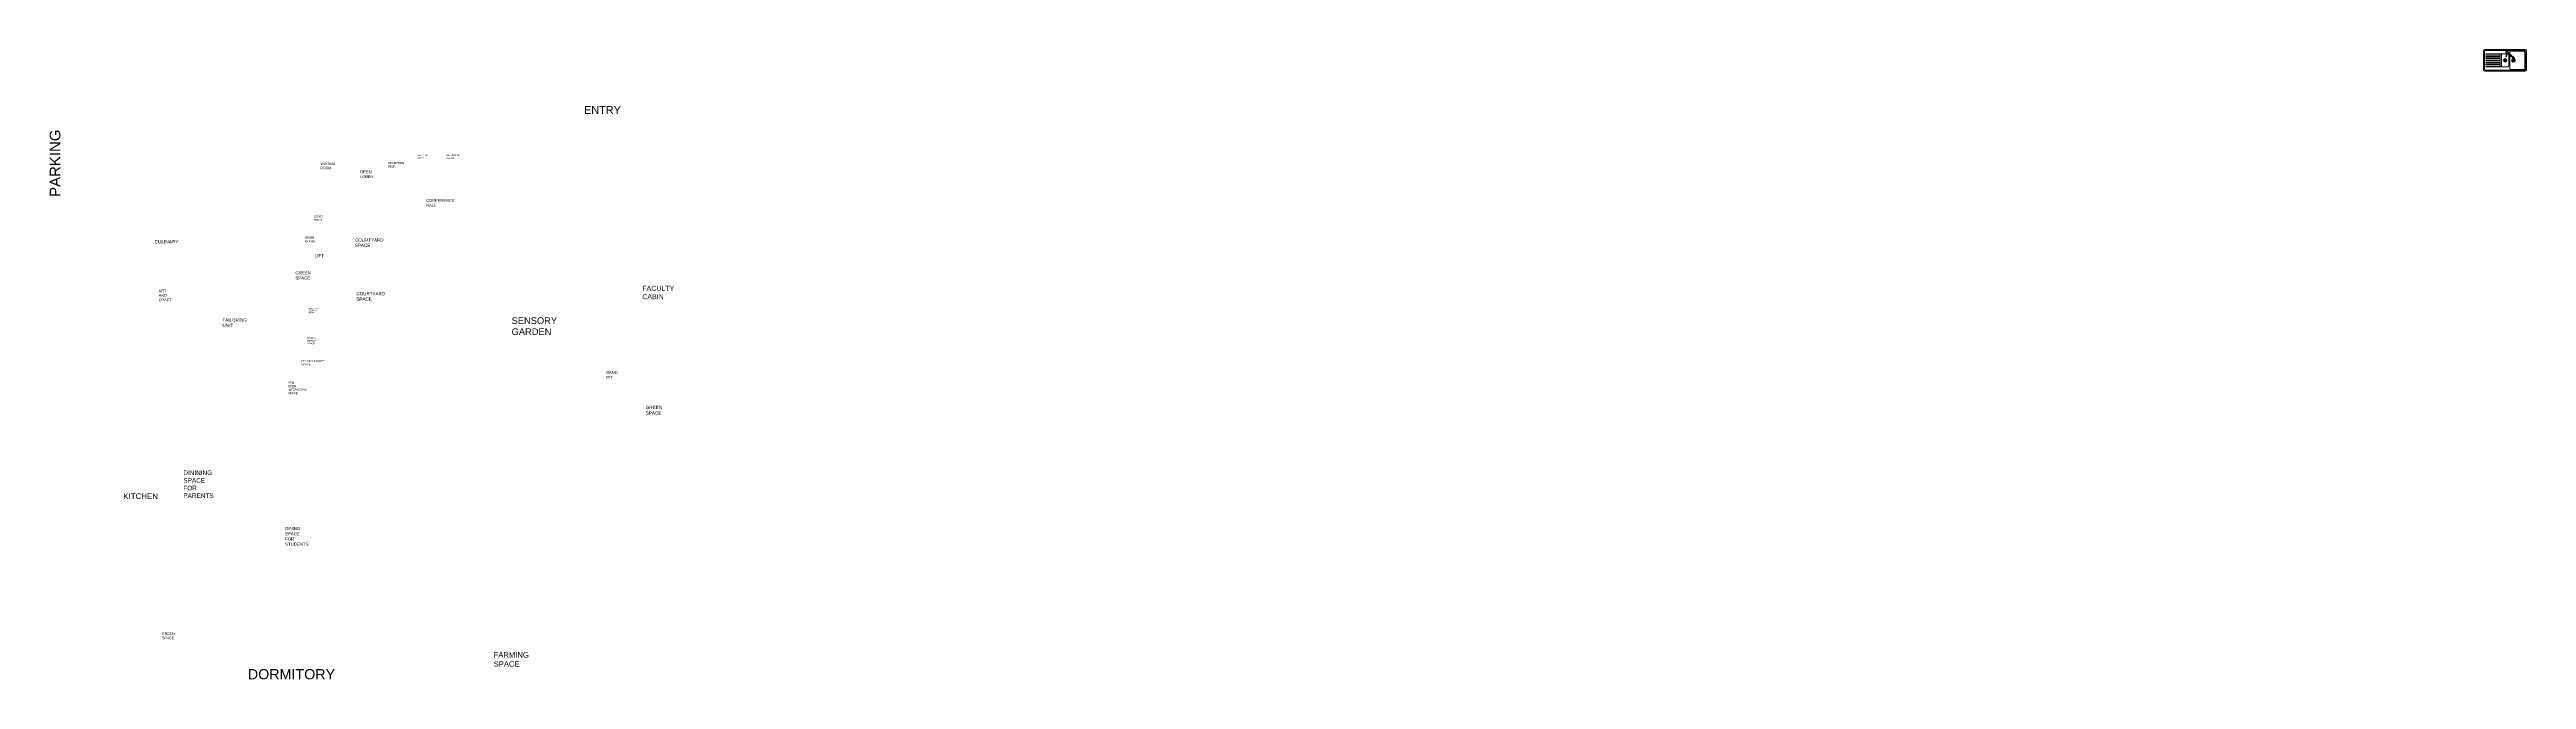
# Model space of a CAD drawing. Header units: metres. Extents: x -353 to 1688, y -477 to 135.
# Drawn here: x 893.1 to 1145.3, y -322.4 to -258.3 of the extents above; entities that cross this region are included whole.
import ezdxf

# ---------------------------------------------------------------- set-up
doc = ezdxf.new("R2010")
doc.units = ezdxf.units.M
doc.header["$MEASUREMENT"] = 0
doc.layers.add('TEXT', color=141, linetype='Continuous', plot=False)
doc.styles.get("Standard").update_dxf_attribs({"font": 'arial.ttf'})

# ---------------------------------------------------------------- blocks, each defined once
blk = doc.blocks.new('A$C6DD140BA')
at = {"lineweight": 5}
for p, q in [((0, 480), (0, 20)), ((975, 500), (20, 500)), ((25, 465), (25, 35)), ((960, 475), (35, 475)), ((35, 25), (960, 25)), ((55, 402), (55, 390)), ((526, 402), (55, 402)), ((385, 390), (55, 390)), ((55, 354), (55, 342)), ((385, 354), (55, 354)), ((385, 342), (55, 342)), ((55, 305), (55, 293)), ((385, 305), (55, 305)), ((385, 293), (55, 293)), ((55, 256), (55, 244)), ((385, 256), (55, 256)), ((385, 256), (55, 256)), ((385, 244), (55, 244)), ((385, 244), (55, 244)), ((55, 207), (55, 195)), ((385, 207), (55, 207)), ((385, 195), (55, 195)), ((55, 158), (55, 146)), ((385, 158), (55, 158)), ((385, 146), (55, 146)), ((55, 109), (55, 97)), ((385, 109), (55, 109)), ((55, 97), (565, 97)), ((220, 390), (242, 390)), ((385, 390), (385, 354)), ((385, 342), (385, 305)), ((385, 293), (385, 256)), ((385, 244), (385, 207)), ((385, 195), (385, 158)), ((385, 146), (385, 109)), ((420, 382), (420, 117)), ((565, 402), (553, 402)), ((575, 399), (680, 308)), ((585, 117), (585, 382)), ((693, 323), (589, 414)), ((610, 445), (610, 395)), ((610, 368), (610, 55)), ((940, 465), (630, 465)), ((630, 35), (940, 35)), ((960, 55), (960, 445)), ((970, 465), (970, 35)), ((995, 480), (995, 20)), ((20, 0), (975, 0))]:
    blk.add_line(p, q, dxfattribs=at)
for centre, radius in [((502, 250), 41.9), ((502, 250), 34.4), ((502, 250), 5.37), ((694, 250), 34.4), ((694, 250), 5.37)]:
    blk.add_circle(centre, radius, dxfattribs=at)
for centre, radius, start, end in [((20, 480), 20, 90, 180), ((20, 20), 20, 180, 270), ((35, 465), 10, 90, 180), ((35, 35), 10, 180, 270), ((440, 382), 20, 90, 180), ((440, 117), 20, 180, 270), ((545, 437), 28.1, 347.94159, 227.04717), ((23, 426), 503, 349.51266, 1.00232), ((524, 334), 6.64, 170.71955, 346.93936), ((526, 335), 4.91, 202.34884, 285.33209), ((220, 432), 311, 347.88396, 359.21302), ((546, 438), 20, 330.79808, 186.86083), ((545, 437), 16.2, 207.42803, 320.65461), ((1023, 218), 506, 155.41495, 166.87349), ((843, 297), 313, 156.40163, 167.68971), ((509, 323), 100, 49.097, 61.81968), ((500, 89), 326, 79.28202, 80.16735), ((548, 386), 29.3, 47.59067, 71.33291), ((654, 489), 100, 205.60995, 229.09706), ((565, 382), 20, 68.93767, 90), ((565, 117), 20, 270, 0), ((597, 442), 29.3, 201.23002, 229.73704), ((565, 382), 20, 0, 29.23412), ((630, 445), 20, 90, 180), ((630, 55), 20, 180, 270), ((694, 250), 41.9, 89.08428, 58.73704), ((614, 232), 100, 34.59455, 49.097), ((759, 399), 100, 229.09706, 243.5995), ((708, 297), 13.9, 214.59455, 63.5995), ((704, 300), 7.59, 107.90798, 167.16079), ((708, 297), 8.12, 257.13943, 59.22021), ((710, 297), 9.65, 327.96651, 38.22172), ((940, 445), 20, 0, 90), ((940, 55), 20, 270, 0), ((960, 465), 10, 0, 90), ((960, 35), 10, 270, 0), ((975, 480), 20, 0, 90), ((975, 20), 20, 270, 0)]:
    blk.add_arc(centre, radius, start, end, dxfattribs=at)
for centre, major_axis in [((483, 250), (14.5, 0)), ((485, 260), (12.6, -7.2)), ((485, 240), (12.6, 7.2)), ((493, 267), (7.2, -12.6)), ((493, 233), (7.2, 12.6)), ((502, 270), (0, -14.5)), ((502, 230), (0, 14.5)), ((512, 267), (-7.2, -12.6)), ((512, 233), (-7.2, 12.6)), ((520, 260), (-12.6, -7.2)), ((520, 240), (-12.6, 7.2)), ((522, 250), (-14.5, 0)), ((675, 250), (14.5, 0)), ((677, 260), (12.6, -7.2)), ((677, 240), (12.6, 7.2)), ((684, 267), (7.2, -12.6)), ((684, 233), (7.2, 12.6)), ((694, 270), (0, -14.5)), ((694, 230), (0, 14.5)), ((704, 267), (-7.2, -12.6)), ((704, 233), (-7.2, 12.6)), ((712, 260), (-12.6, -7.2)), ((712, 240), (-12.6, 7.2)), ((714, 250), (-14.5, 0))]:
    blk.add_ellipse(centre, major_axis=major_axis, ratio=0.137964, dxfattribs=at)

msp = doc.modelspace()

# ---------------------------------------------------------------- block references
at = {"xscale": 0.004399187800483027, "yscale": 0.004399187800483027, "zscale": 0.004399187800483027}
msp.add_blockref('A$C6DD140BA', (1140.94114, -260.47726), dxfattribs=at)

# ---------------------------------------------------------------- texts
at = {"layer": 'TEXT', "attachment_point": 1}
for s, width, gutter_width, insert, char_height in [('ENTRY', 0.1137345, 3.97206, (947.51889, -264.03507), 0.794412), ('WAITING ROOM', 0.0860672, 1.26912, (920.68215, -269.78667), 0.2538235), ('RECEPTION DESK ', 0.0515614, 1.01461, (927.54424, -269.72768), 0.202921), ('DIRECTOR CABIN', 0.1302692, 0.76391, (930.52533, -268.9674), 0.1527823), ('PRINCIPAL CABIN', 0.2373658, 0.92025, (933.51996, -268.93708), 0.1840499), ('OPEN LOBBY', 0.0693657, 1.49379, (924.70613, -270.57597), 0.298757), ('CONFERENCE HALL', 0.1550482, 1.48327, (931.44215, -273.48717), 0.2966546), ('WASH ROOM', 0.0661561, 1.15076, (919.0945, -277.30828), 0.230152), ('STORE ROOM', 0.1611636, 0.97574, (920.01267, -275.1996), 0.195148), ('CULINARY', 0.1061548, 1.70466, (903.80143, -277.68618), 0.340932), ('LIFT', 0.1646572, 1.70623, (920.07685, -279.10615), 0.341246), ('COURTYARD SPACE', 0.2376075, 1.64801, (924.19568, -277.50526), 0.3296019), ('GREEN SPACE', 0.0752314, 1.5772, (918.13722, -280.85832), 0.3154397), ('FACULTY CABIN', 0.1704069, 2.5472, (953.46206, -282.33859), 0.5094394), ('ART AND CRAFT', 0.2055841, 1.3894, (904.20825, -282.70802), 0.2778806), ('BEHAVIOUR THERAPY SPACE', 0.0649805, 0.63609, (919.46275, -284.58767), 0.1272186), ('COURTYARD SPACE', 0.2376075, 1.64801, (924.34796, -282.9739), 0.3296019), ('TAILORING UNIT', 0.0262967, 1.64879, (910.70102, -285.65766), 0.3297588), ('SENSORY GARDEN', 0.469782, 3.39108, (940.1486, -285.54237), 0.6782154), ('PHYSIOTHERAPY SPACE', 0.0600503, 1.00245, (918.72548, -289.88297), 0.2004892), ('SPEECH THERAPY SPACE', 0.2742639, 0.82157, (919.32022, -287.59152), 0.1643146), ('SEMI OPEN INTERACTIVE SPACE', 0.0741932, 1.05927, (917.37207, -292.09952), 0.2118534), ('SAND PIT', 0.0374593, 1.5309, (949.76294, -291.00989), 0.30618), ('GREEN SPACE', 0.3595058, 1.70722, (953.79546, -294.5542), 0.3414446), ('DININING SPACE FOR PARENTS', 0.2130062, 2.33139, (906.72491, -301.13739), 0.4662783), ('KITCHEN', 0.3875285, 2.87962, (900.6076, -303.47581), 0.575925), ('DINING SPACE FOR STUDENTS', 0.1826553, 1.59435, (917.07887, -306.89048), 0.3188702), ('GREEN SPACE', 0.386157, 1.2902, (904.54845, -317.63045), 0.258039), ('FARMING SPACE', 0.0644033, 2.7769, (938.32396, -319.63892), 0.5553807), ('DORMITORY', 0.506128, 5.20671, (913.28914, -321.36262), 1.041343)]:
    msp.add_mtext_dynamic_manual_height_columns(s, width=width, gutter_width=gutter_width, heights=[0], dxfattribs=dict(at, insert=insert, char_height=char_height))
at = {"layer": 'TEXT', "insert": (893.11254, -273.28181), "char_height": 1.090517, "attachment_point": 1, "rotation": 90}
msp.add_mtext_dynamic_manual_height_columns('PARKING', width=0.5066842, gutter_width=5.45258, heights=[0], dxfattribs=at)

doc.saveas('drawing.dxf')
